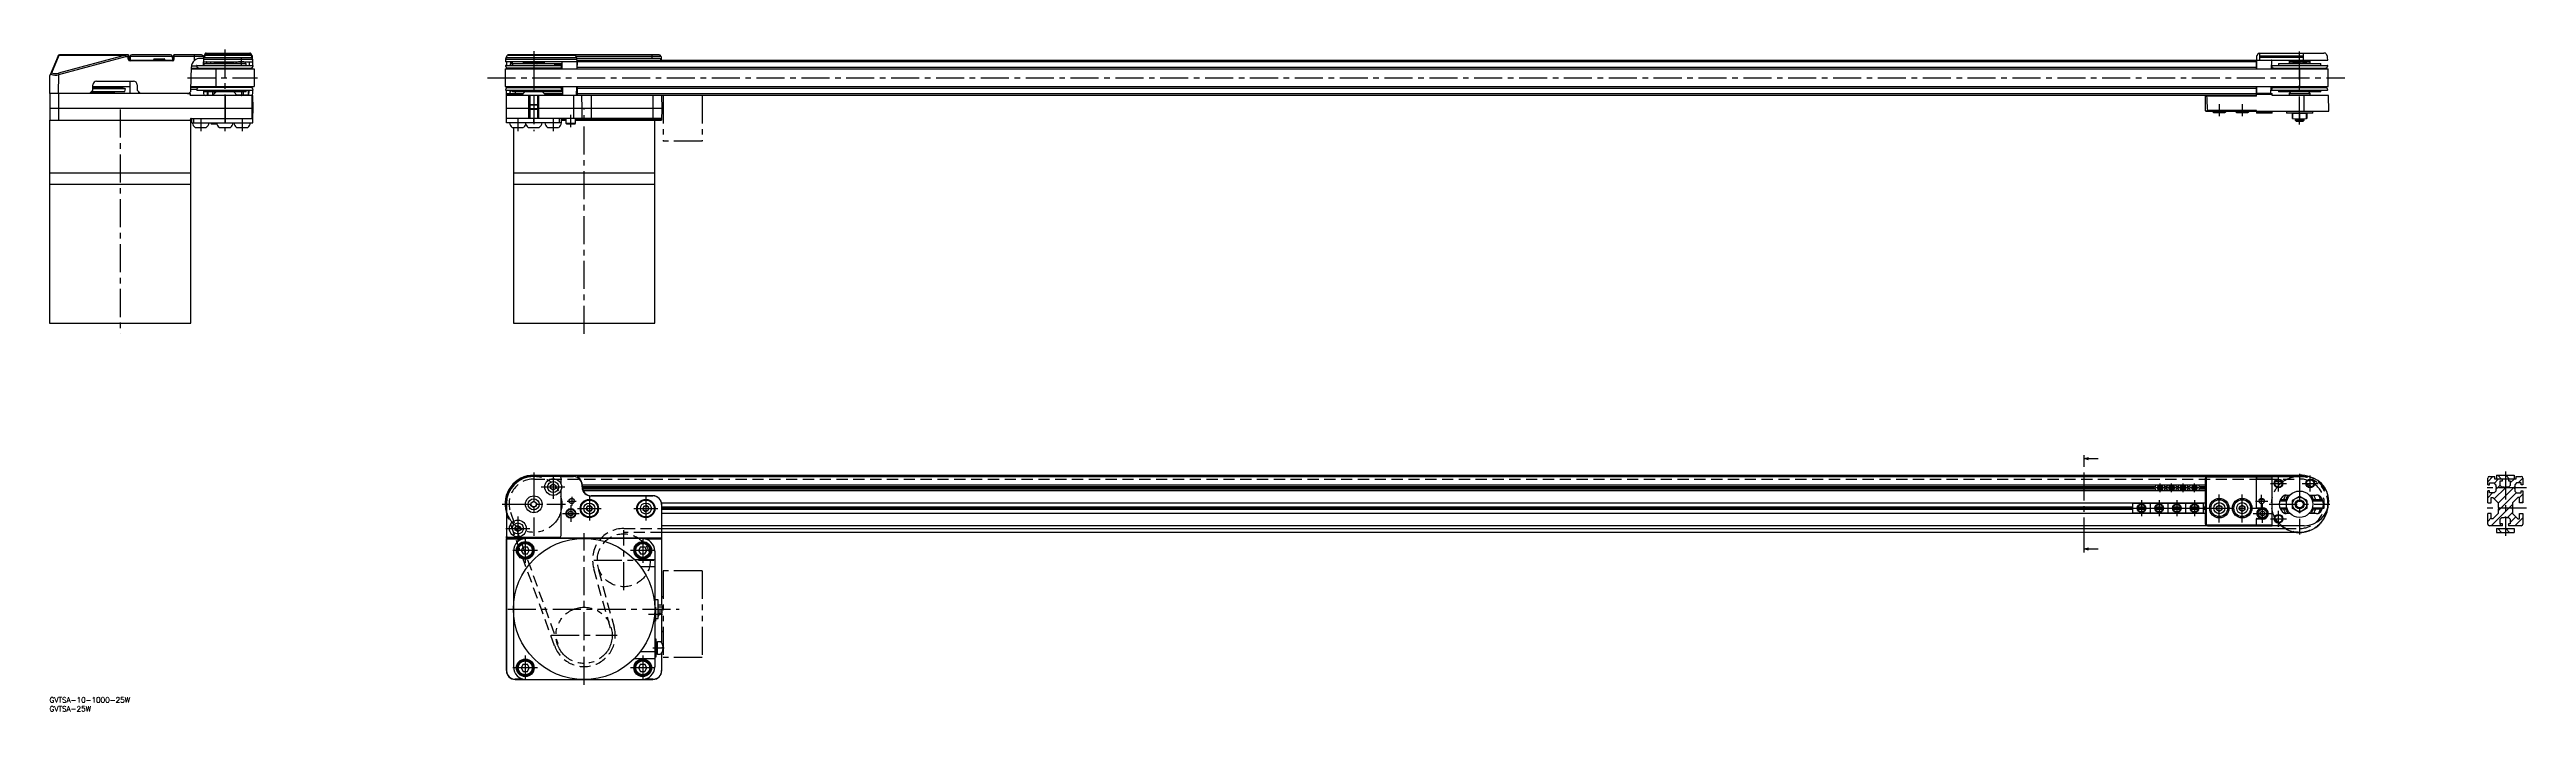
# Model space of a CAD drawing. Extents: x 0 to 1403, y -8 to 367.
import ezdxf

# ---------------------------------------------------------------- set-up
doc = ezdxf.new("R2010")
doc.units = 0
doc.header["$LTSCALE"] = 0.5
for name, pattern in [('CENTER', [50.8, 31.75, -6.35, 6.35, -6.35]), ('DASHED', [19.05, 12.7, -6.35]), ('PHANTOM', [63.5, 31.75, -6.35, 6.35, -6.35, 6.35, -6.35])]:
    doc.linetypes.add(name, pattern=pattern)
for name, color, linetype in [('MSM_CENTER', 1, 'CENTER'), ('MSM_CONTINUOUS', 7, 'CONTINUOUS'), ('MSM_DASHED', 4, 'DASHED'), ('MSM_IMAGINARY', 6, 'PHANTOM'), ('MSM_NARROW', 5, 'CONTINUOUS'), ('MSM_PART_NUMBER', 7, 'CONTINUOUS')]:
    doc.layers.add(name, color=color, linetype=linetype)
doc.styles.get("Standard").update_dxf_attribs({"font": 'txt.shx', "height": 3, "bigfont": 'bigfont.shx'})

# ---------------------------------------------------------------- blocks, each defined once
blk = doc.blocks.new('*U2')
at = {"layer": 'MSM_PART_NUMBER'}
blk.add_text('GVTSA-10-1000-25W', height=3, dxfattribs=at).set_placement((0, -3))
blk = doc.blocks.new('*U3')
at = {"layer": 'MSM_PART_NUMBER'}
blk.add_text('GVTSA-25W', height=3, dxfattribs=at).set_placement((0, -8))

msp = doc.modelspace()

# ---------------------------------------------------------------- linework, layer by layer
at = {"layer": 'MSM_CENTER'}
for p, q in [((99.3, 366.8), (99.3, 320.5)), ((274.2, 365.8), (274.2, 320.5)), ((1274.2, 324.3), (1274.2, 366.8)), ((78.2, 350.8), (117.8, 350.8)), ((108.6, 362.1), (108.6, 357.7)), ((248, 350.8), (1299.9, 350.8)), ((40, 332.8), (40, 205.8)), ((85.6, 327.3), (85.6, 320.5)), ((109.1, 327.3), (109.1, 320.5)), ((265.2, 327.3), (265.2, 320.5)), ((285.2, 327.3), (285.2, 320.5)), ((295.2, 322.8), (295.2, 329.8)), ((302.7, 205.8), (302.7, 333.8)), ((1228.7, 335.8), (1228.7, 329)), ((1241.7, 335.8), (1241.7, 329)), ((274.2, 127.2), (274.2, 91.4)), ((1152.2, 86), (1152.2, 133.2)), ((1274.2, 126.5), (1274.2, 92.1)), ((1390.7, 127.8), (1390.7, 91.4)), ((278.4, 119.1), (291.9, 119.1)), ((285.2, 125.8), (285.2, 112.3)), ((295.7, 113.6), (295.7, 108.6)), ((305.7, 113.7), (305.7, 100.2)), ((337.7, 113.7), (337.7, 100.2)), ((1197.7, 118.6), (1192.7, 118.6)), ((1195.2, 116.1), (1195.2, 121.1)), ((1204.2, 118.6), (1199.2, 118.6)), ((1201.7, 116.1), (1201.7, 121.1)), ((1210.7, 118.6), (1205.7, 118.6)), ((1208.2, 116.1), (1208.2, 121.1)), ((1217.2, 118.6), (1212.2, 118.6)), ((1214.7, 116.1), (1214.7, 121.1)), ((1228.7, 99), (1228.7, 115.1)), ((1241.7, 99), (1241.7, 115.1)), ((1252.7, 107.6), (1252.7, 114.6)), ((1257.7, 121.1), (1266.7, 121.1)), ((1262.2, 116.6), (1262.2, 125.6)), ((1275.7, 121.1), (1284.7, 121.1)), ((1280.2, 116.6), (1280.2, 125.6)), ((1402.7, 118.6), (1378.7, 118.6)), ((256.3, 109.3), (292.1, 109.3)), ((265.2, 102.3), (265.2, 88.8)), ((290.4, 104.1), (299.9, 104.1)), ((293.2, 111.1), (298.2, 111.1)), ((295.2, 108.8), (295.2, 99.3)), ((298.9, 106.9), (312.4, 106.9)), ((330.9, 106.9), (344.4, 106.9)), ((1180.2, 107.1), (1189.2, 107.1)), ((1184.7, 111.6), (1184.7, 102.6)), ((1190.2, 107.1), (1199.2, 107.1)), ((1194.7, 111.6), (1194.7, 102.6)), ((1200.2, 107.1), (1209.2, 107.1)), ((1204.7, 111.6), (1204.7, 102.6)), ((1210.2, 107.1), (1219.2, 107.1)), ((1214.7, 111.6), (1214.7, 102.6)), ((1220.6, 107.1), (1249.7, 107.1)), ((1247.9, 104.1), (1258.4, 104.1)), ((1249.2, 111.1), (1256.2, 111.1)), ((1253.2, 98.8), (1253.2, 109.3)), ((1257, 109.3), (1291.4, 109.3)), ((1257.7, 101.1), (1266.7, 101.1)), ((1262.2, 96.6), (1262.2, 105.6)), ((1402.7, 107.1), (1378.7, 107.1)), ((258.4, 95.6), (271.9, 95.6)), ((269.4, 90.2), (269.4, 76.2)), ((302.7, 7), (302.7, 93)), ((325.2, 60.6), (325.2, 94.6)), ((335.9, 90.2), (335.9, 76.2)), ((276.4, 83.2), (262.4, 83.2)), ((308.2, 77.6), (342.2, 77.6)), ((342.9, 83.2), (328.9, 83.2)), ((259.6, 50), (356.5, 50)), ((339.2, 47.1), (347.2, 47.1)), ((343.2, 51.1), (343.2, 43.1)), ((284, 35.1), (321.4, 35.1)), ((276.4, 16.7), (262.4, 16.7)), ((269.4, 23.7), (269.4, 9.7)), ((342.9, 16.7), (328.9, 16.7)), ((335.9, 23.7), (335.9, 9.7)), ((341.7, 28), (348.1, 28))]:
    msp.add_line(p, q, dxfattribs=at)
at = {"layer": 'MSM_CONTINUOUS'}
for p, q in [((88.7, 364.8), (113.6, 364.8)), ((89.2, 363.8), (89.2, 364.8)), ((112.9, 364.8), (112.9, 363.8)), ((1251.7, 364.8), (1250.8, 364.5)), ((1251.7, 363.3), (1251.7, 364.8)), ((1251.7, 364.8), (1287.9, 364.8)), ((1276.2, 364.8), (1276.2, 360.8)), ((0.1, 341.8), (0.2, 352)), ((0.6, 352.8), (0.2, 352)), ((0.2, 352), (0.3, 352.4)), ((4.8, 363.2), (0.3, 352.4)), ((1.3, 353.6), (5.5, 363.6)), ((43, 363.6), (5, 353.4)), ((5, 353.4), (5.3, 352.6)), ((5.1, 341.8), (5.3, 352.6)), ((5.3, 352.6), (43.2, 362.8)), ((5.5, 363.6), (43, 363.6)), ((44.5, 363.8), (5.7, 363.8)), ((43.2, 363.8), (43.2, 362.8)), ((43.2, 362.8), (45, 362.8)), ((44.6, 361.3), (44.5, 363.8)), ((44.6, 361.3), (45.1, 361.3)), ((45.1, 361.3), (45, 363.3)), ((45.6, 362.8), (45.6, 360.8)), ((69.5, 362.8), (45.6, 362.8)), ((45.6, 360.8), (69.6, 360.8)), ((45.6, 360.8), (45.6, 360.3)), ((69.6, 360.3), (45.6, 360.3)), ((68.5, 363.8), (46.6, 363.8)), ((59.1, 361.3), (59.1, 361.4)), ((59.3, 361.6), (64.9, 361.6)), ((61.5, 360.3), (61.5, 360.3)), ((62.7, 360.3), (62.7, 360.3)), ((65.1, 361.3), (65.1, 361.4)), ((69.5, 362.8), (69.6, 360.8)), ((69.6, 360.8), (69.6, 360.3)), ((70.1, 361.3), (70.1, 363.3)), ((87, 362.8), (70.1, 362.8)), ((70.6, 361.3), (70.1, 361.3)), ((86, 363.8), (70.6, 363.8)), ((70.6, 361.3), (70.6, 363.8)), ((80.1, 343.7), (80.3, 356.9)), ((80.3, 356.3), (114.8, 356.3)), ((80.3, 355.8), (115.8, 355.8)), ((83.4, 357.3), (80.4, 357.3)), ((82.1, 360.6), (82, 363.8)), ((82.6, 355.8), (82.6, 356.3)), ((83.5, 357.8), (115.1, 357.8)), ((83.8, 356.3), (83.8, 355.8)), ((84.9, 356.3), (84.9, 355.8)), ((85.3, 361.8), (87.1, 361.8)), ((87, 362.8), (87.1, 361.8)), ((87.1, 357.8), (87.1, 359.8)), ((87.5, 362.3), (87.2, 362.3)), ((87.2, 361.3), (87.2, 359.8)), ((87.2, 361.3), (114.9, 361.3)), ((87.2, 359.8), (115, 359.8)), ((87.3, 358.8), (111.3, 358.8)), ((87.3, 358.8), (87.3, 357.8)), ((87.3, 356.3), (87.3, 355.8)), ((88.2, 364.5), (87.5, 363.3)), ((88.2, 363.5), (87.5, 362.3)), ((88, 363.3), (87.5, 363.3)), ((87.5, 362.3), (114.7, 362.3)), ((114, 364.5), (88.2, 364.5)), ((88.2, 363.5), (114, 363.5)), ((113.5, 363.8), (88.6, 363.8)), ((91.5, 359.6), (89.1, 359.6)), ((89.1, 358.8), (89.1, 359.6)), ((89.6, 359.8), (89.6, 359.6)), ((90.8, 356.3), (90.8, 355.8)), ((93.3, 359.8), (93.3, 359.3)), ((93.3, 359.3), (104.3, 359.3)), ((94.1, 358.8), (94.1, 359.3)), ((94.1, 355.8), (94.1, 345.8)), ((94.2, 358.8), (94.2, 359.3)), ((95.3, 359.2), (95.3, 358.9)), ((96.2, 359.2), (95.3, 359.2)), ((96.2, 359.3), (96.2, 359.2)), ((103.2, 359.2), (97.6, 359.2)), ((102.3, 359.2), (102.3, 359.3)), ((103.7, 359.8), (103.7, 359.3)), ((104.2, 359.8), (104.2, 359.3)), ((104.3, 359.1), (104.3, 359.3)), ((110.5, 359.7), (105.7, 359.7)), ((105.7, 358.8), (105.7, 359.7)), ((105.8, 359.7), (105.8, 358.8)), ((106.3, 355.8), (106.3, 356.3)), ((106.9, 359.8), (106.9, 359.7)), ((107.1, 359.8), (107.1, 359.7)), ((107.1, 359.8), (107.1, 359.8)), ((110.1, 359.8), (107.1, 359.8)), ((108.6, 358.8), (108.6, 359.7)), ((110.1, 359.7), (110.1, 359.8)), ((110.1, 359.8), (110.1, 359.8)), ((110.1, 355.8), (110.1, 356.3)), ((110.3, 359.7), (110.3, 359.8)), ((113.1, 359.6), (110.7, 359.6)), ((111.3, 357.8), (111.3, 358.8)), ((112.6, 359.8), (112.6, 359.6)), ((112.9, 355.8), (112.9, 356.3)), ((113.1, 359.6), (113, 357.8)), ((114.7, 363.3), (114, 364.5)), ((114, 363.5), (114.7, 362.3)), ((114.7, 363.3), (114.1, 363.3)), ((114.5, 355.8), (114.5, 356.3)), ((114.9, 362.3), (114.7, 362.3)), ((114.7, 355.8), (114.7, 356.3)), ((114.8, 355.8), (114.8, 356.3)), ((115, 360.8), (114.9, 362.3)), ((114.9, 361.3), (115, 359.8)), ((114.9, 360.8), (115, 360.8)), ((114.9, 356.8), (115.1, 356.8)), ((115.1, 357.8), (115.1, 359.8)), ((115.1, 356.8), (115.1, 357)), ((115.8, 355.8), (115.8, 345.8)), ((258, 355.8), (258, 345.8)), ((258, 355.8), (1290.4, 355.8)), ((258.3, 361.3), (258.3, 359.8)), ((258.3, 361.3), (298.6, 361.3)), ((1249.7, 359.8), (258.3, 359.8)), ((258.4, 357.8), (290, 357.8)), ((258.6, 362.3), (259.3, 363.5)), ((258.6, 362.3), (298.4, 362.3)), ((258.7, 356.3), (258.7, 355.8)), ((290.2, 356.3), (258.7, 356.3)), ((258.9, 357.8), (259, 359.8)), ((258.9, 356.3), (258.9, 356.5)), ((259.3, 363.5), (297.7, 363.5)), ((345.3, 363.8), (259.8, 363.8)), ((259.8, 356.3), (259.8, 355.8)), ((261, 359.8), (260.9, 357.8)), ((262, 359.8), (262, 358.8)), ((262, 358.8), (290.2, 358.8)), ((262.2, 358.8), (262.2, 357.8)), ((262.2, 356.3), (262.2, 355.8)), ((265.7, 356.3), (265.7, 355.8)), ((268.2, 359.8), (268.2, 359.3)), ((268.2, 359.3), (280.2, 359.3)), ((270.2, 359.8), (270.2, 359.3)), ((270.2, 359.2), (270.2, 358.8)), ((273.6, 359.2), (270.2, 359.2)), ((271.1, 359.3), (271.1, 359.2)), ((274.2, 355.8), (274.2, 345.8)), ((278.2, 359.2), (274.5, 359.2)), ((277.2, 359.2), (277.2, 359.3)), ((277.6, 359.8), (277.6, 359.3)), ((278.2, 358.8), (278.2, 359.2)), ((280.2, 359.3), (280.2, 359.8)), ((281.2, 355.8), (281.2, 356.3)), ((285, 355.8), (285, 356.3)), ((286.2, 357.8), (286.2, 358.8)), ((290.2, 358.5), (286.2, 358.5)), ((290.2, 358.3), (286.2, 358.3)), ((287.9, 355.8), (287.9, 356.3)), ((289.4, 355.8), (289.4, 356.3)), ((289.6, 355.8), (289.6, 356.3)), ((289.9, 356.9), (290.2, 356.9)), ((290.2, 359.6), (290.2, 355.8)), ((297.7, 363.5), (298.4, 362.3)), ((346.3, 362.8), (298.1, 362.8)), ((298.6, 361.8), (345.1, 361.8)), ((298.7, 359.8), (298.6, 361.3)), ((298.7, 359.8), (298.6, 355.8)), ((298.7, 360.8), (1290.1, 360.8)), ((298.7, 355.8), (298.7, 360.8)), ((298.7, 356.8), (1249.7, 356.8)), ((341.3, 361.8), (341.3, 363.8)), ((346.3, 362.8), (346.3, 360.8)), ((1249.7, 362.3), (1249.7, 360.8)), ((1249.7, 360.8), (1249.7, 360.8)), ((1249.7, 360.8), (1249.7, 360.8)), ((1249.7, 360.8), (1249.7, 355.8)), ((1258.2, 360.6), (1249.7, 360.6)), ((1249.8, 355.8), (1249.7, 360.6)), ((1250.7, 364.5), (1250, 363.3)), ((1250.2, 360.8), (1250.2, 360.6)), ((1276.2, 364.5), (1250.7, 364.5)), ((1251.7, 363.3), (1276.2, 363.3)), ((1251.7, 360.8), (1251.7, 363.3)), ((1276.2, 362.3), (1251.7, 362.3)), ((1257.7, 360.8), (1257.7, 360.6)), ((1258.2, 360.6), (1258.1, 355.8)), ((1258.4, 357.8), (1290, 357.8)), ((1258.7, 356.3), (1258.7, 355.8)), ((1258.7, 356.3), (1289.7, 356.3)), ((1259.3, 356.3), (1259.3, 355.8)), ((1261.3, 356.3), (1261.3, 355.8)), ((1262.2, 358.8), (1262.2, 357.8)), ((1262.2, 358.8), (1286.2, 358.8)), ((1264.5, 356.3), (1264.5, 355.8)), ((1268.2, 360.1), (1268.2, 359.3)), ((1268.2, 360.1), (1280.2, 360.1)), ((1268.2, 359.3), (1280.2, 359.3)), ((1268.6, 356.3), (1268.6, 355.8)), ((1269.2, 359), (1269.2, 358.9)), ((1270.2, 360.8), (1270.2, 360.1)), ((1270.2, 359.2), (1270.2, 358.8)), ((1274.7, 359.2), (1270.2, 359.2)), ((1274.2, 355.8), (1274.2, 345.8)), ((1278.2, 359.2), (1275.9, 359.2)), ((1278.2, 360.1), (1278.2, 360.8)), ((1278.2, 358.8), (1278.2, 359.2)), ((1279.8, 355.8), (1279.8, 356.3)), ((1280.2, 359.3), (1280.2, 360.1)), ((1283.9, 355.8), (1283.9, 356.3)), ((1286.2, 357.8), (1286.2, 358.8)), ((1287.1, 355.8), (1287.1, 356.3)), ((1289.1, 364.5), (1288.8, 364.6)), ((1289.1, 364.5), (1289.8, 363.3)), ((1289.1, 355.8), (1289.1, 356.3)), ((1289.7, 355.8), (1289.7, 356.3)), ((1290.1, 360.8), (1290, 362.3)), ((1290.4, 345.8), (1290.4, 355.8)), ((0.2, 341.8), (0.1, 333.3)), ((79.7, 341.8), (0.1, 341.8)), ((5.1, 341.8), (5.1, 326.8)), ((22.6, 341.8), (24.6, 343.8)), ((23.6, 342.8), (37, 342.8)), ((23.9, 343.1), (42.6, 343.1)), ((24.6, 343.8), (24.6, 346.8)), ((24.6, 345.8), (45.4, 345.8)), ((40.5, 345.3), (24.6, 345.3)), ((41.5, 345), (24.6, 345)), ((43, 344.6), (24.6, 344.6)), ((26.6, 348.8), (47.6, 348.8)), ((29, 341.8), (29, 342.8)), ((30, 341.8), (30, 342.8)), ((32.7, 345.3), (32.7, 345.8)), ((36.4, 345.3), (36.4, 345.8)), ((37, 342.8), (37, 343.1)), ((39.1, 345.3), (39.1, 345.8)), ((40.4, 345.3), (40.4, 345.8)), ((43, 344.6), (40.5, 345.3)), ((42.6, 343.1), (43, 344.6)), ((45.4, 348.8), (45.5, 341.8)), ((49.6, 346.8), (49.6, 343.8)), ((49.6, 343.8), (51.6, 341.8)), ((50.6, 341.8), (50.6, 342.7)), ((79.7, 341), (79.7, 341.8)), ((79.7, 341), (79.9, 341)), ((79.9, 341), (79.9, 341.6)), ((80.1, 345.8), (115.8, 345.8)), ((114.8, 345.3), (80.1, 345.3)), ((80.1, 344.3), (83.4, 344.3)), ((114.9, 340.8), (80.1, 340.8)), ((82.6, 345.3), (82.6, 345.8)), ((83.5, 343.8), (115.1, 343.8)), ((83.8, 345.8), (83.8, 345.3)), ((83.8, 345.8), (83.8, 345.3)), ((84.6, 345.3), (84.6, 345.3)), ((84.9, 345.8), (84.9, 345.3)), ((87.1, 343.8), (87.1, 341.8)), ((87.2, 341.2), (87.2, 340.8)), ((87.3, 345.8), (87.3, 345.3)), ((87.3, 343.8), (87.3, 342.8)), ((111.3, 342.8), (87.3, 342.8)), ((89.4, 341), (89.4, 342.8)), ((89.4, 341), (92.5, 341)), ((89.6, 342.8), (89.6, 340.8)), ((90.8, 345.8), (90.8, 345.3)), ((94.3, 342.8), (92.3, 340.8)), ((92.4, 341), (92.4, 342.8)), ((93.5, 342), (93.5, 342.8)), ((99.6, 325.3), (99.6, 340.8)), ((106.3, 340.8), (104.3, 342.8)), ((112.7, 341), (106.1, 341)), ((106.3, 345.3), (106.3, 345.8)), ((108.7, 342.8), (108.7, 341)), ((109.7, 342.8), (109.7, 340.8)), ((110.1, 345.3), (110.1, 345.8)), ((111.3, 342.8), (111.3, 343.8)), ((112.6, 340.8), (112.6, 343.8)), ((112.8, 343.8), (112.7, 341)), ((112.9, 345.3), (112.9, 345.8)), ((114.5, 345.3), (114.5, 345.8)), ((114.7, 345.3), (114.7, 345.8)), ((114.8, 333.3), (114.7, 340.8)), ((114.7, 340.8), (114.9, 333.3)), ((114.8, 345.3), (114.8, 345.8)), ((115.1, 344.8), (114.9, 344.8)), ((114.9, 340.8), (114.9, 341.2)), ((114.9, 340.8), (115.1, 333.3)), ((115.1, 344.5), (115.1, 344.8)), ((115.1, 341.8), (115.1, 343.8)), ((258, 345.8), (1290.4, 345.8)), ((258.4, 343.8), (290, 343.8)), ((258.7, 345.8), (258.7, 345.3)), ((258.7, 344.9), (258.7, 345.3)), ((258.7, 345.3), (290.4, 345.3)), ((258.7, 341.8), (258.7, 343.8)), ((258.7, 333.3), (258.8, 341.8)), ((258.7, 341.8), (268.2, 341.8)), ((258.8, 341.8), (259, 341.6)), ((258.8, 341), (259, 341)), ((1249.7, 340.8), (258.8, 340.8)), ((259, 341), (259, 341.6)), ((259, 341.6), (268, 341.6)), ((259, 341), (267.4, 341)), ((259.8, 345.8), (259.8, 345.3)), ((260.7, 343.8), (260.7, 341.8)), ((262.2, 343.3), (261.7, 343.3)), ((262.2, 345.8), (262.2, 345.3)), ((262.2, 343.8), (262.2, 342.8)), ((286.2, 342.8), (262.2, 342.8)), ((263.7, 342.8), (263.7, 341.8)), ((265.7, 345.8), (265.7, 345.3)), ((269.2, 342.8), (267.2, 340.8)), ((271.4, 327.8), (271.4, 340.8)), ((271.7, 327.8), (271.7, 340.8)), ((271.9, 340.8), (271.9, 327.8)), ((276.5, 327.8), (276.5, 340.8)), ((276.7, 340.8), (276.7, 327.8)), ((276.9, 340.8), (276.9, 327.8)), ((281.2, 340.8), (279.2, 342.8)), ((280.2, 341.8), (290.5, 341.8)), ((280.4, 341.6), (290.5, 341.6)), ((281, 341), (290.5, 341)), ((281.2, 345.3), (281.2, 345.8)), ((285, 345.3), (285, 345.8)), ((286.2, 342.8), (286.2, 343.8)), ((286.2, 343.1), (290.5, 343.1)), ((287.9, 345.3), (287.9, 345.8)), ((289.4, 345.3), (289.4, 345.8)), ((289.6, 345.3), (289.6, 345.8)), ((290.4, 344.6), (289.9, 344.6)), ((290.4, 345.8), (290.5, 341)), ((296.7, 340.8), (296.7, 327.8)), ((298.4, 345.8), (298.3, 341)), ((298.4, 341.8), (1258.7, 341.8)), ((298.7, 345.8), (298.7, 340.8)), ((1249.7, 344.8), (298.7, 344.8)), ((301.7, 333.3), (301.5, 340.8)), ((306.7, 340.8), (306.7, 327.8)), ((341.7, 340.8), (341.7, 327.8)), ((346.5, 340.8), (346.7, 333.3)), ((1220.8, 340.3), (1220.7, 332.3)), ((1221.1, 340.7), (1220.8, 340.3)), ((1221.1, 340.7), (1221.5, 340.3)), ((1249.7, 340.3), (1221.5, 340.3)), ((1249.7, 340.8), (1249.7, 345.8)), ((1249.7, 340.3), (1249.7, 341.3)), ((1258.7, 341.3), (1249.7, 341.3)), ((1250, 342), (1249.9, 345.8)), ((1250, 342), (1257.8, 342)), ((1257.9, 345.8), (1257.8, 342)), ((1258.4, 343.8), (1290, 343.8)), ((1258.7, 345.8), (1258.7, 345.3)), ((1258.7, 345.3), (1289.7, 345.3)), ((1258.7, 340.8), (1258.7, 341.8)), ((1290.5, 340.8), (1258.7, 340.8)), ((1259.3, 345.8), (1259.3, 345.3)), ((1261.3, 345.8), (1261.3, 345.3)), ((1262.2, 343.8), (1262.2, 342.8)), ((1286.2, 342.8), (1262.2, 342.8)), ((1264.5, 345.8), (1264.5, 345.3)), ((1269.2, 342.8), (1268.2, 341.8)), ((1268.2, 341.8), (1268.2, 340.8)), ((1268.2, 341.8), (1280.2, 341.8)), ((1268.6, 345.8), (1268.6, 345.3)), ((1276.7, 331.8), (1276.7, 340.8)), ((1280.2, 341.8), (1279.2, 342.8)), ((1279.8, 345.3), (1279.8, 345.8)), ((1280.2, 340.8), (1280.2, 341.8)), ((1283.9, 345.3), (1283.9, 345.8)), ((1286.2, 342.8), (1286.2, 343.8)), ((1287.1, 345.3), (1287.1, 345.8)), ((1289.1, 345.3), (1289.1, 345.8)), ((1289.7, 345.3), (1289.7, 345.8)), ((1290.7, 331.8), (1290.5, 340.8)), ((0, 326.8), (80, 326.8)), ((0, 326.8), (0, 211.8)), ((114.8, 333.3), (0.1, 333.3)), ((0.1, 333.3), (0.2, 326.8)), ((79.8, 327.6), (79.7, 326.8)), ((79.8, 327.6), (80, 327.6)), ((79.9, 327), (80, 327.6)), ((80, 211.8), (80, 326.8)), ((80.1, 327.8), (115.1, 327.8)), ((80.6, 325.3), (80.6, 327.8)), ((80.6, 325.3), (115.1, 325.3)), ((81.6, 327.8), (81.6, 325.3)), ((91.3, 325.3), (91.3, 325.1)), ((91.3, 325.1), (91.6, 324.8)), ((91.3, 325.1), (94.6, 325.1)), ((91.6, 324.8), (94.6, 324.8)), ((114.7, 327.8), (114.8, 333.3)), ((114.9, 333.3), (114.8, 327.8)), ((115.1, 333.3), (114.9, 333.3)), ((115.1, 333.3), (115, 327.8)), ((115.1, 332.5), (115.1, 332.3)), ((115.1, 331.8), (115.1, 332.3)), ((115.1, 331.8), (115.1, 331.3)), ((115.1, 325.3), (115.1, 327.8)), ((271.7, 333.3), (258.7, 333.3)), ((258.8, 327.8), (258.7, 333.3)), ((258.7, 325.3), (258.7, 327.8)), ((346.6, 327.8), (258.7, 327.8)), ((289.9, 325.3), (258.7, 325.3)), ((276.7, 335.5), (271.7, 335.5)), ((271.7, 333.1), (276.7, 333.1)), ((276.5, 335.3), (271.9, 335.3)), ((271.9, 333.3), (276.5, 333.3)), ((274.2, 325.3), (274.2, 327.8)), ((346.7, 333.3), (276.7, 333.3)), ((288.7, 325.3), (288.7, 327.8)), ((289.7, 327.8), (289.7, 325.3)), ((289.7, 327.6), (292.4, 327.6)), ((292.4, 327), (289.7, 327)), ((289.7, 326.8), (292.4, 326.8)), ((292.4, 327.8), (292.4, 325.1)), ((292.4, 325.1), (292.7, 324.8)), ((292.4, 325.1), (297.9, 325.1)), ((292.7, 324.8), (297.6, 324.8)), ((297.6, 324.8), (297.9, 325.1)), ((297.9, 325.1), (297.9, 327.8)), ((297.9, 327.6), (346.4, 327.6)), ((346.4, 327), (297.9, 327)), ((297.9, 326.8), (346.6, 326.8)), ((301.6, 327.8), (301.7, 333.3)), ((342.7, 211.8), (342.7, 326.8)), ((346.4, 327.6), (346.4, 327)), ((346.4, 327.6), (346.6, 327.6)), ((346.4, 327), (346.6, 326.8)), ((346.7, 333.3), (346.6, 326.8)), ((1220.7, 332.3), (1221.1, 331.8)), ((1222, 332.3), (1221.1, 331.8)), ((1221.2, 331.8), (1290.7, 331.8)), ((1249.7, 332.3), (1222, 332.3)), ((1231.8, 331), (1225.5, 331)), ((1244.8, 331), (1238.5, 331)), ((1249.7, 331.8), (1249.7, 332.3)), ((1249.7, 331.8), (1249.7, 330.8)), ((1249.7, 331.3), (1258.7, 331.3)), ((1258.7, 330.8), (1249.7, 330.8)), ((1258.7, 330.8), (1258.7, 331.8)), ((1266.7, 331.8), (1266.7, 330.8)), ((1281.7, 330.8), (1266.7, 330.8)), ((1270.2, 330.6), (1272.2, 330.8)), ((1270.2, 330.6), (1270.2, 327.7)), ((1270.2, 327.7), (1270.2, 330.6)), ((1270.2, 327.7), (1272.2, 327.6)), ((1270.2, 327.7), (1270.2, 327.7)), ((1271.7, 327.6), (1271.7, 326.8)), ((1271.7, 326.8), (1272.2, 326.3)), ((1271.7, 326.8), (1276.7, 326.8)), ((1272.2, 330.8), (1274.1, 330.6)), ((1272.2, 327.6), (1274.1, 327.7)), ((1272.2, 327.6), (1276.2, 327.6)), ((1272.2, 326.3), (1276.2, 326.3)), ((1274.1, 327.7), (1274.1, 330.6)), ((1274.2, 330.6), (1274.1, 330.6)), ((1274.1, 327.7), (1274.2, 327.7)), ((1274.2, 330.6), (1276.2, 330.8)), ((1274.2, 330.6), (1274.2, 327.7)), ((1274.2, 327.7), (1276.2, 327.6)), ((1276.2, 330.8), (1278.2, 330.6)), ((1276.2, 327.6), (1278.1, 327.7)), ((1276.2, 326.3), (1276.7, 326.8)), ((1276.7, 326.8), (1276.7, 327.6)), ((1278.1, 327.7), (1278.1, 330.6)), ((1278.2, 327.7), (1278.1, 327.7)), ((1278.2, 330.6), (1278.2, 327.7)), ((1281.7, 330.8), (1281.7, 331.8)), ((88.7, 322.5), (82.4, 322.5)), ((102.4, 322.5), (96.1, 322.5)), ((112.2, 322.5), (105.9, 322.5)), ((268.3, 322.5), (262, 322.5)), ((262.7, 322.5), (262.7, 211.8)), ((277.3, 322.5), (271, 322.5)), ((288.3, 322.5), (282, 322.5)), ((80, 296.8), (0, 296.8)), ((342.7, 296.8), (262.7, 296.8)), ((80, 290.3), (0, 290.3)), ((342.7, 290.3), (262.7, 290.3)), ((0, 211.8), (80, 211.8)), ((262.7, 211.8), (342.7, 211.8)), ((1152.2, 133.2), (1152.2, 137.2)), ((1152.2, 135.2), (1154.7, 135.8)), ((1152.2, 135.2), (1160.2, 135.2)), ((1154.7, 134.5), (1152.2, 135.2)), ((274.2, 125.8), (1274.2, 125.8)), ((296.7, 125.1), (274.2, 125.1)), ((283.7, 119.9), (285.2, 120.8)), ((283.7, 118.2), (283.7, 119.9)), ((285.2, 117.3), (283.7, 118.2)), ((285.2, 120.8), (286.7, 119.9)), ((286.7, 118.2), (285.2, 117.3)), ((286.7, 119.9), (286.7, 118.2)), ((289.1, 125), (296.7, 125)), ((289.7, 120.6), (289.7, 124.1)), ((289.7, 91.6), (289.7, 117.5)), ((296.7, 125.1), (296.7, 125)), ((298.7, 125.1), (1276.7, 125.1)), ((298.7, 125.1), (298.7, 124.6)), ((301.6, 120.1), (301.6, 119.1)), ((301.6, 120.1), (301.7, 120.1)), ((301.6, 119.1), (301.7, 119.1)), ((301.7, 120.3), (1220.7, 120.3)), ((301.7, 119.1), (301.7, 120.1)), ((1192.3, 119.1), (301.7, 119.1)), ((1192, 118.6), (301.7, 118.6)), ((301.8, 118), (1192.3, 118)), ((1220.7, 116.9), (302.2, 116.9)), ((306.7, 114.1), (306.7, 114)), ((341.7, 114.1), (306.7, 114.1)), ((306.7, 114), (341.7, 114)), ((341.7, 114.1), (341.7, 114)), ((1193, 120.3), (1192, 118.6)), ((1192, 118.6), (1193, 116.9)), ((1194.3, 118.5), (1194.7, 119.3)), ((1194.8, 117.8), (1194.3, 118.5)), ((1194.7, 119.3), (1195.6, 119.3)), ((1195.6, 117.8), (1194.8, 117.8)), ((1195.6, 119.3), (1196, 118.6)), ((1196, 118.6), (1195.6, 117.8)), ((1198.3, 118.6), (1197.4, 120.3)), ((1197.4, 116.9), (1198.3, 118.6)), ((1198.8, 119.1), (1198, 119.1)), ((1198, 118), (1198.8, 118)), ((1198.5, 118.6), (1198.3, 118.6)), ((1199.5, 120.3), (1198.5, 118.6)), ((1198.5, 118.6), (1199.5, 116.9)), ((1202.9, 118.6), (1200.4, 118.6)), ((1202.8, 119.1), (1200.6, 119.1)), ((1200.6, 118), (1202.8, 118)), ((1204.8, 118.6), (1203.9, 120.3)), ((1203.9, 116.9), (1204.8, 118.6)), ((1205.3, 119.1), (1204.5, 119.1)), ((1204.5, 118), (1205.3, 118)), ((1205, 118.6), (1204.8, 118.6)), ((1206, 120.3), (1205, 118.6)), ((1205, 118.6), (1206, 116.9)), ((1209.4, 118.6), (1206.9, 118.6)), ((1209.3, 119.1), (1207.1, 119.1)), ((1207.1, 118), (1209.3, 118)), ((1211.3, 118.6), (1210.4, 120.3)), ((1210.4, 116.9), (1211.3, 118.6)), ((1211.8, 119.1), (1211, 119.1)), ((1211, 118), (1211.8, 118)), ((1211.5, 118.6), (1211.3, 118.6)), ((1212.5, 120.3), (1211.5, 118.6)), ((1211.5, 118.6), (1212.5, 116.9)), ((1213.8, 118.5), (1214.2, 119.3)), ((1214.3, 117.8), (1213.8, 118.5)), ((1214.2, 119.3), (1215.1, 119.3)), ((1215.1, 117.8), (1214.3, 117.8)), ((1215.1, 119.3), (1215.5, 118.6)), ((1215.5, 118.6), (1215.1, 117.8)), ((1217.8, 118.6), (1216.9, 120.3)), ((1216.9, 116.9), (1217.8, 118.6)), ((1220.7, 119.1), (1217.5, 119.1)), ((1217.5, 118), (1220.7, 118)), ((1220.7, 118.6), (1217.8, 118.6)), ((1220.7, 123.7), (1220.7, 98.4)), ((1221.2, 124.6), (1221.1, 124.6)), ((1221.2, 124.6), (1221.2, 97.6)), ((1249.7, 124.6), (1221.2, 124.6)), ((1249.7, 125.1), (1222, 125.1)), ((1249.7, 125.1), (1249.7, 125.1)), ((1249.7, 125.1), (1249.7, 125.1)), ((1249.7, 125.1), (1258.7, 125.1)), ((1249.7, 107.2), (1249.7, 124.6)), ((1249.7, 124.6), (1249.7, 123.8)), ((1258.7, 124.6), (1249.7, 124.6)), ((1249.7, 123.8), (1258.7, 123.8)), ((1249.7, 107.3), (1249.7, 123.3)), ((1258.7, 123.3), (1249.7, 123.3)), ((1258.7, 97.1), (1258.7, 125.1)), ((1264, 122.1), (1260.4, 122.1)), ((1264, 122.1), (1260.4, 122.1)), ((1268.6, 114.3), (1267, 114.3)), ((1270.2, 111.6), (1272.2, 112.7)), ((1272.2, 112.7), (1274.1, 113.9)), ((1274.2, 113.9), (1276.2, 112.7)), ((1276.2, 112.7), (1278.1, 111.6)), ((1283.3, 114.3), (1279.8, 114.3)), ((1282.2, 114.3), (1282.6, 113.6)), ((1380.7, 120.3), (1380.7, 124.1)), ((1380.7, 120.3), (1381.8, 120.3)), ((1380.7, 110.1), (1380.7, 116.9)), ((1381.8, 116.9), (1380.7, 116.9)), ((1381.7, 125.1), (1384.7, 125.1)), ((1381.8, 121.4), (1384.4, 121.4)), ((1381.8, 120.3), (1381.8, 121.4)), ((1381.8, 115.7), (1381.8, 116.9)), ((1384.4, 115.7), (1381.8, 115.7)), ((1382.7, 113.1), (1383.7, 113.1)), ((1382.7, 110.1), (1382.7, 113.1)), ((1386.7, 110.1), (1383.7, 113.1)), ((1385.4, 120.4), (1384.4, 121.4)), ((1384.4, 115.7), (1385.4, 116.7)), ((1384.7, 123.6), (1384.7, 125.1)), ((1396.7, 123.6), (1384.7, 123.6)), ((1385.4, 120.4), (1385.4, 119.1)), ((1385.4, 119.1), (1385.7, 118.6)), ((1385.7, 118.6), (1385.4, 118)), ((1385.4, 118), (1385.4, 116.7)), ((1385.7, 125.8), (1385.7, 123.6)), ((1385.7, 125.8), (1395.7, 125.8)), ((1387.8, 122.5), (1389, 122.5)), ((1387.8, 119.9), (1387.8, 122.5)), ((1387.8, 119.9), (1388.8, 118.9)), ((1390.1, 118.9), (1388.8, 118.9)), ((1389, 122.5), (1389, 123.6)), ((1390.7, 118.6), (1390.1, 118.9)), ((1391.2, 118.9), (1390.7, 118.6)), ((1392.5, 118.9), (1391.2, 118.9)), ((1392.4, 123.6), (1392.4, 122.5)), ((1392.4, 122.5), (1393.5, 122.5)), ((1392.5, 118.9), (1393.5, 119.9)), ((1393.5, 122.5), (1393.5, 119.9)), ((1397.7, 113.1), (1394.7, 110.1)), ((1395.7, 125.8), (1395.7, 123.6)), ((1396, 119.1), (1395.7, 118.6)), ((1395.7, 118.6), (1396, 118)), ((1397, 121.4), (1396, 120.4)), ((1396, 120.4), (1396, 119.1)), ((1396, 118), (1396, 116.7)), ((1396, 116.7), (1397, 115.7)), ((1396.7, 125.1), (1396.7, 123.6)), ((1396.7, 125.1), (1399.7, 125.1)), ((1399.6, 121.4), (1397, 121.4)), ((1397, 115.7), (1399.6, 115.7)), ((1398.7, 113.1), (1397.7, 113.1)), ((1398.7, 110.1), (1398.7, 113.1)), ((1399.6, 120.3), (1399.6, 121.4)), ((1400.7, 120.3), (1399.6, 120.3)), ((1399.6, 115.7), (1399.6, 116.9)), ((1399.6, 116.9), (1400.7, 116.9)), ((1400.7, 124.1), (1400.7, 120.3)), ((1400.7, 116.9), (1400.7, 110.1)), ((258.7, 109.6), (258.7, 15.1)), ((272.6, 108.5), (272.7, 110.2)), ((274.1, 107.5), (272.6, 108.5)), ((272.7, 110.2), (274.3, 111)), ((275.6, 108.3), (274.1, 107.5)), ((274.3, 111), (275.7, 110)), ((275.7, 110), (275.6, 108.3)), ((293.9, 104.8), (295.2, 105.5)), ((293.9, 103.3), (293.9, 104.8)), ((295.2, 102.6), (293.9, 103.3)), ((295.2, 105.5), (296.4, 104.8)), ((296.4, 103.3), (295.2, 102.6)), ((296.4, 104.8), (296.4, 103.3)), ((304.7, 108.3), (303.9, 106.8)), ((303.9, 106.8), (305, 105.4)), ((306.4, 108.5), (304.7, 108.3)), ((305, 105.4), (306.7, 105.5)), ((307.4, 107.1), (306.4, 108.5)), ((306.7, 105.5), (307.4, 107.1)), ((336.4, 108.1), (336, 106.4)), ((336, 106.4), (337.3, 105.2)), ((338, 108.6), (336.4, 108.1)), ((337.3, 105.2), (339, 105.8)), ((339.3, 107.5), (338, 108.6)), ((339, 105.8), (339.3, 107.5)), ((346.6, 110.1), (1220.7, 110.1)), ((346.6, 109.1), (346.6, 90.1)), ((346.7, 109.1), (346.6, 109.1)), ((346.7, 52.1), (346.7, 109.1)), ((1179.7, 107.6), (346.7, 107.6)), ((1179.7, 107.1), (346.7, 107.1)), ((346.7, 106.5), (1179.7, 106.5)), ((1220.7, 104.1), (346.7, 104.1)), ((1179.7, 104.1), (1179.7, 110.1)), ((1219.7, 110), (1179.7, 110)), ((1219.7, 109.8), (1179.7, 109.8)), ((1179.7, 104.4), (1219.7, 104.4)), ((1179.7, 104.2), (1219.7, 104.2)), ((1186.7, 107.1), (1182.6, 107.1)), ((1186.7, 107.6), (1182.7, 107.6)), ((1182.7, 106.5), (1186.7, 106.5)), ((1189.7, 104.1), (1189.7, 110.1)), ((1196.7, 107.1), (1192.6, 107.1)), ((1196.7, 107.6), (1192.7, 107.6)), ((1192.7, 106.5), (1196.7, 106.5)), ((1199.7, 104.1), (1199.7, 110.1)), ((1206.7, 107.1), (1202.6, 107.1)), ((1206.7, 107.6), (1202.7, 107.6)), ((1202.7, 106.5), (1206.7, 106.5)), ((1209.7, 104.1), (1209.7, 110.1)), ((1216.7, 107.1), (1212.6, 107.1)), ((1216.7, 107.6), (1212.7, 107.6)), ((1212.7, 106.5), (1216.7, 106.5)), ((1219.7, 104.1), (1219.7, 110.1)), ((1220.7, 107.6), (1219.7, 107.6)), ((1220.7, 107.1), (1219.7, 107.1)), ((1219.7, 106.5), (1220.7, 106.5)), ((1227.2, 107.9), (1228.7, 108.8)), ((1227.2, 106.2), (1227.2, 107.9)), ((1228.7, 105.3), (1227.2, 106.2)), ((1228.7, 108.8), (1230.2, 107.9)), ((1230.2, 106.2), (1228.7, 105.3)), ((1230.2, 107.9), (1230.2, 106.2)), ((1240.2, 107.9), (1241.7, 108.8)), ((1240.2, 106.2), (1240.2, 107.9)), ((1241.7, 105.3), (1240.2, 106.2)), ((1241.7, 108.8), (1243.2, 107.9)), ((1243.2, 106.2), (1241.7, 105.3)), ((1243.2, 107.9), (1243.2, 106.2)), ((1249.7, 107.3), (1252.5, 107.3)), ((1249.7, 97.6), (1249.7, 100.9)), ((1252.5, 100.9), (1249.7, 100.9)), ((1249.7, 97.6), (1249.7, 100.9)), ((1249.9, 107.1), (1252.6, 107.1)), ((1251.5, 106.9), (1249.9, 106.9)), ((1249.9, 101.3), (1251.5, 101.3)), ((1252.6, 101.1), (1249.9, 101.1)), ((1254, 111.8), (1251.3, 111.8)), ((1251.5, 107.1), (1251.5, 106.9)), ((1251.9, 104.8), (1253.2, 105.5)), ((1251.9, 103.3), (1251.9, 104.8)), ((1253.2, 102.6), (1251.9, 103.3)), ((1252.5, 107.3), (1252.5, 107.1)), ((1252.5, 107.1), (1252.5, 107.1)), ((1252.5, 100.9), (1252.5, 101.1)), ((1252.5, 100.9), (1252.6, 101.1)), ((1252.6, 101.1), (1252.5, 101.1)), ((1252.6, 107.1), (1252.6, 107.1)), ((1253.2, 105.5), (1254.4, 104.8)), ((1254.4, 103.3), (1253.2, 102.6)), ((1254.4, 104.8), (1254.4, 103.3)), ((1260.4, 100.1), (1261.1, 100.1)), ((1260.4, 100.1), (1261.1, 100.1)), ((1267.1, 111.8), (1263.2, 111.8)), ((1263.2, 106.8), (1267.1, 106.8)), ((1266.8, 105.5), (1266.3, 106.8)), ((1267.5, 104.3), (1266.8, 105.5)), ((1267, 104.3), (1268.6, 104.3)), ((1270.2, 107), (1270.2, 111.5)), ((1272.2, 105.8), (1270.2, 106.9)), ((1274.1, 104.7), (1272.2, 105.8)), ((1276.2, 105.8), (1274.2, 104.7)), ((1278.1, 106.9), (1276.2, 105.8)), ((1278.2, 111.5), (1278.2, 107)), ((1279.8, 104.3), (1283.3, 104.3)), ((1287.1, 111.8), (1281.2, 111.8)), ((1281.2, 106.8), (1287.1, 106.8)), ((1290.1, 107.2), (1290.2, 107.3)), ((1290.2, 107.3), (1290.2, 107.4)), ((1380.7, 110.1), (1382.7, 110.1)), ((1380.7, 98.1), (1380.7, 104.1)), ((1382.7, 104.1), (1380.7, 104.1)), ((1382.7, 101.1), (1382.7, 104.1)), ((1383.7, 101.1), (1382.7, 101.1)), ((1383.7, 101.1), (1386.7, 104.1)), ((1386.7, 110.1), (1386.7, 107.6)), ((1386.7, 107.6), (1387, 107.1)), ((1387, 107.1), (1386.7, 106.5)), ((1386.7, 106.5), (1386.7, 104.1)), ((1388.8, 101.8), (1387.8, 100.8)), ((1387.8, 98.2), (1387.8, 100.8)), ((1388.8, 101.8), (1390.1, 101.8)), ((1390.1, 101.8), (1390.7, 102.1)), ((1390.7, 102.1), (1391.2, 101.8)), ((1391.2, 101.8), (1392.5, 101.8)), ((1393.5, 100.8), (1392.5, 101.8)), ((1393.5, 100.8), (1393.5, 98.2)), ((1394.7, 107.6), (1394.4, 107.1)), ((1394.4, 107.1), (1394.7, 106.5)), ((1394.7, 110.1), (1394.7, 107.6)), ((1394.7, 106.5), (1394.7, 104.1)), ((1394.7, 104.1), (1397.7, 101.1)), ((1397.7, 101.1), (1398.7, 101.1)), ((1400.7, 110.1), (1398.7, 110.1)), ((1398.7, 101.1), (1398.7, 104.1)), ((1398.7, 104.1), (1400.7, 104.1)), ((1400.7, 104.1), (1400.7, 98.1)), ((258.8, 90.1), (258.8, 91.1)), ((258.8, 89.8), (258.8, 89.7)), ((258.8, 89.7), (258.8, 89.7)), ((258.8, 89.7), (268, 89.7)), ((258.8, 15.1), (258.8, 89.7)), ((346.4, 90.2), (259, 90.2)), ((259, 90), (259, 90.2)), ((259, 89.9), (259, 90)), ((259, 90), (269.3, 90)), ((269.1, 89.9), (259, 89.9)), ((259.7, 90.6), (288.7, 90.6)), ((263.7, 96.4), (265.2, 97.3)), ((263.7, 94.7), (263.7, 96.4)), ((265.2, 93.8), (263.7, 94.7)), ((265.2, 97.3), (266.7, 96.4)), ((266.7, 94.7), (265.2, 93.8)), ((266.7, 96.4), (266.7, 94.7)), ((268.3, 85.2), (267.1, 83.2)), ((268.3, 85.2), (270.6, 85.2)), ((335.4, 90), (270, 90)), ((271.7, 83.2), (270.6, 85.2)), ((334.7, 85.2), (333.6, 83.2)), ((334.7, 85.2), (337.1, 85.2)), ((336, 90), (346.4, 90)), ((346.4, 89.9), (336.3, 89.9)), ((338.2, 83.2), (337.1, 85.2)), ((337.3, 89.7), (346.6, 89.7)), ((346.4, 90.2), (346.4, 90)), ((346.4, 90), (346.4, 89.9)), ((346.6, 89.7), (346.6, 89.8)), ((346.6, 89.7), (346.6, 89.7)), ((346.6, 89.7), (346.6, 52.1)), ((1276.7, 97.1), (346.7, 97.1)), ((346.7, 95.6), (1265.9, 95.6)), ((1272.5, 93.4), (346.7, 93.4)), ((1152.2, 82), (1152.2, 86)), ((1152.2, 84), (1154.7, 84.6)), ((1221.1, 97.5), (1221.2, 97.6)), ((1221.2, 97.6), (1249.7, 97.6)), ((1222, 97.1), (1249.7, 97.1)), ((1249.7, 97.6), (1258.7, 97.6)), ((1249.7, 97.1), (1249.7, 97.1)), ((1249.7, 97.1), (1249.7, 97.1)), ((1249.7, 97.1), (1258.7, 97.1)), ((1389, 97.1), (1381.7, 97.1)), ((1385.7, 95.6), (1385.7, 93.4)), ((1385.7, 95.6), (1395.7, 95.6)), ((1385.7, 93.4), (1395.7, 93.4)), ((1389, 98.2), (1387.8, 98.2)), ((1389, 97.1), (1389, 98.2)), ((1393.5, 98.2), (1392.4, 98.2)), ((1392.4, 98.2), (1392.4, 97.1)), ((1399.7, 97.1), (1392.4, 97.1)), ((1395.7, 95.6), (1395.7, 93.4)), ((262.7, 82.7), (262.7, 17.3)), ((267.1, 83.2), (268.3, 81.2)), ((268.3, 81.2), (270.6, 81.2)), ((270.6, 81.2), (271.7, 83.2)), ((331.2, 78), (342.7, 78)), ((333.6, 83.2), (334.7, 81.2)), ((334.7, 81.2), (337.1, 81.2)), ((334.7, 74), (342.7, 74)), ((337.1, 81.2), (338.2, 83.2)), ((342.7, 82.7), (342.7, 17.3)), ((1152.2, 84), (1160.2, 84)), ((1154.7, 83.3), (1152.2, 84)), ((344.7, 55.2), (342.7, 55.2)), ((342.7, 44.7), (344.7, 44.7)), ((344.7, 44.7), (344.7, 55.2)), ((347, 52.1), (344.7, 52.1)), ((347.1, 51), (344.7, 51)), ((344.7, 49), (346.7, 49)), ((344.7, 47.9), (347, 47.9)), ((346.6, 47.9), (346.6, 31.1)), ((346.7, 31), (346.7, 47.9)), ((343.5, 33), (342.7, 33)), ((343.5, 23), (343.5, 33)), ((344.2, 31.3), (343.5, 31.3)), ((344.2, 24.5), (344.2, 31.5)), ((345.7, 31.5), (344.2, 31.5)), ((347.1, 30), (347.1, 30)), ((347.4, 28.4), (347.1, 28.4)), ((258.7, 15.1), (258.8, 15.1)), ((268.3, 18.7), (267.1, 16.7)), ((267.1, 16.7), (268.3, 14.7)), ((268.3, 18.7), (270.6, 18.7)), ((268.3, 14.7), (270.6, 14.7)), ((271.7, 16.7), (270.6, 18.7)), ((270.6, 14.7), (271.7, 16.7)), ((331.2, 22), (342.7, 22)), ((334.7, 18.7), (333.6, 16.7)), ((333.6, 16.7), (334.7, 14.7)), ((334.7, 26), (342.7, 26)), ((334.7, 18.7), (337.1, 18.7)), ((334.7, 14.7), (337.1, 14.7)), ((338.2, 16.7), (337.1, 18.7)), ((337.1, 14.7), (338.2, 16.7)), ((342.7, 23), (343.5, 23)), ((343.5, 24.6), (344.2, 24.6)), ((344.2, 24.5), (345.7, 24.5)), ((346.6, 24.9), (346.6, 15.1)), ((346.7, 15.1), (346.6, 15.1)), ((346.7, 15.1), (346.7, 25)), ((347.1, 27.6), (347.4, 27.6)), ((347.1, 26), (347.1, 26)), ((268.3, 10.2), (263.7, 10.2)), ((263.7, 10.1), (268.9, 10.1)), ((270, 10), (335.4, 10)), ((336.5, 10.1), (341.7, 10.1)), ((341.7, 10.2), (337.1, 10.2)), ((341.7, 10.1), (341.7, 10.2))]:
    msp.add_line(p, q, dxfattribs=at)
for centre, radius in [((274.2, 109.3), 4.75), ((274.2, 109.3), 3.12), ((285.2, 119.1), 4.75), ((285.2, 119.1), 3.12), ((285.2, 119.1), 1.5), ((295.7, 111.1), 1.5), ((1195.2, 118.6), 1.5), ((1195.2, 118.6), 1.19), ((1195.2, 118.6), 0.75), ((1201.7, 118.6), 1.23), ((1208.2, 118.6), 1.23), ((1214.7, 118.6), 1.5), ((1214.7, 118.6), 1.19), ((1214.7, 118.6), 0.75), ((1228.7, 107.1), 5.53), ((1228.7, 107.1), 5.51), ((1241.7, 107.1), 5.53), ((1241.7, 107.1), 5.51), ((1252.7, 111.1), 1.5), ((1262.2, 121.1), 2.07), ((1274.2, 109.3), 7.5), ((1274.2, 109.3), 4), ((1280.2, 121.1), 2.07), ((265.2, 95.6), 4.75), ((265.2, 95.6), 3.12), ((274.2, 109.3), 1.5), ((295.2, 104.1), 2.75), ((295.2, 104.1), 2.45), ((295.2, 104.1), 1.25), ((305.7, 106.9), 5.17), ((305.7, 106.9), 5), ((305.7, 106.9), 4.75), ((305.7, 106.9), 3.12), ((305.7, 106.9), 1.5), ((337.7, 106.9), 5.17), ((337.7, 106.9), 5), ((337.7, 106.9), 4.75), ((337.7, 106.9), 3.12), ((337.7, 106.9), 1.5), ((1184.7, 107.1), 2.07), ((1194.7, 107.1), 2.07), ((1204.7, 107.1), 2.07), ((1214.7, 107.1), 2.07), ((1228.7, 107.1), 4.75), ((1228.7, 107.1), 3.12), ((1228.7, 107.1), 1.5), ((1241.7, 107.1), 4.75), ((1241.7, 107.1), 3.12), ((1241.7, 107.1), 1.5), ((1253.2, 104.1), 3), ((1253.2, 104.1), 2.75), ((1253.2, 104.1), 2.45), ((1253.2, 104.1), 1.25), ((1262.2, 101.1), 2.07), ((1274.2, 109.3), 2.5), ((1274.2, 109.3), 2), ((302.7, 50), 40), ((265.2, 95.6), 1.5), ((269.4, 83.2), 5), ((269.4, 83.2), 4.6), ((269.4, 83.2), 4.25), ((269.4, 83.2), 3.95), ((335.9, 83.2), 5), ((335.9, 83.2), 4.6), ((335.9, 83.2), 4.25), ((335.9, 83.2), 3.95), ((269.4, 16.7), 5), ((269.4, 16.7), 4.6), ((269.4, 16.7), 4.25), ((269.4, 16.7), 3.95), ((335.9, 16.7), 5), ((335.9, 16.7), 4.6), ((335.9, 16.7), 4.25), ((335.9, 16.7), 3.95)]:
    msp.add_circle(centre, radius, dxfattribs=at)
for centre, radius, start, end in [((88.7, 364), 0.739, 89.5648, 138.5718), ((113.5, 364.3), 0.463, 27.3898, 88.9591), ((1287.9, 362.1), 2.69, 70.2004, 89.4911), ((1.3, 352.9), 0.685, 87.6053, 194.809), ((1.7, 352.6), 1.11, 111.4929, 170.9214), ((3.2, 359.2), 6.95, 248.4168, 287.3434), ((3.4, 357.6), 4.49, 243.0434, 291.8207), ((5.7, 362.8), 1, 90, 157.3801), ((5.6, 362.8), 0.849, 95.8833, 155.9022), ((5.7, 363.4), 0.328, 92.9287, 140.2007), ((43.2, 363.4), 0.328, 92.9298, 140.2005), ((-65.7, 333.6), 112.8, 14.9912, 15.4465), ((44.5, 363.3), 0.5, 0.9997, 90.0002), ((45.6, 361.3), 1, 181.0001, 269.9998), ((45.6, 361.3), 0.5, 181.0082, 269.9917), ((46.6, 362.8), 1, 90, 179), ((58.6, 361.3), 0.5, 270, 359), ((59.3, 361.4), 0.2, 90, 179), ((64.9, 361.4), 0.2, 1, 90), ((65.6, 361.3), 0.5, 181, 270), ((68.5, 362.8), 1, 1, 90), ((69.6, 361.3), 1, 270.0001, 358.9999), ((69.6, 361.3), 0.5, 270.0081, 358.9918), ((70.6, 363.3), 0.5, 89.0313, 178.9944), ((85.3, 356.8), 5, 130.4062, 179), ((85.3, 356.8), 4.92, 89.6741, 130.7321), ((83.5, 357.6), 0.2, 90, 188.8499), ((84.8, 357.8), 1.5, 188.8499, 269.986), ((86, 362.7), 1.07, 4.3753, 86.6247), ((88.1, 359.8), 1, 153.1401, 180), ((90.4, 361.9), 3.24, 155.615, 173.385), ((89.2, 361.3), 2.05, 150.3589, 178.6412), ((88.6, 363.3), 0.501, 90.0912, 149.9089), ((88.9, 359.6), 0.2, 1, 90), ((92.1, 358.8), 1, 126.5353, 180), ((99.9, 344.7), 14.9, 102.6494, 109.5707), ((101.5, 339), 20.7, 103.4394, 107.5578), ((99.9, 346.9), 12.5, 103.8823, 109.2397), ((106.7, 400.9), 42.9, 256.4863, 259.7296), ((105.7, 396.5), 38.4, 256.3489, 259.1458), ((105, 391.8), 33.5, 256.4059, 260.7253), ((101.9, 361.1), 2.39, 281.8697, 299.6511), ((102.9, 359.4), 0.421, 303.377, 344.3834), ((103.4, 359.8), 1.01, 281.7775, 331.1616), ((103.6, 359.4), 0.694, 287.9557, 337.799), ((103.7, 359.3), 0.555, 291.2334, 344.8074), ((104, 359.1), 0.218, 0.0144, 6.8476), ((110.1, 358.8), 1, 0, 53.4647), ((113.3, 359.6), 0.2, 90, 179), ((113.5, 363.3), 0.494, 29.585, 90.4149), ((113.8, 357.8), 1.5, 270.014, 351.1501), ((111.8, 362), 3.16, 6.3677, 24.6307), ((112.9, 361.3), 2.01, 1.093, 29.9069), ((114.1, 359.8), 1, 0, 26.8599), ((115.1, 357.6), 0.2, 351.1501, 90), ((258.4, 357.6), 0.2, 90, 188.8499), ((259.7, 357.8), 1.5, 188.8499, 270), ((260.3, 361.3), 2, 150, 179), ((259.8, 363.2), 0.587, 89.2834, 144.946), ((286.5, 354.8), 25.7, 168.9579, 173.4656), ((262, 357.8), 0.996, 89.0592, 180.2452), ((269.6, 358.6), 0.439, 124.3095, 158.7608), ((270.8, 356.9), 2.53, 110.3612, 124.8849), ((271.9, 356.4), 3.04, 111.5297, 116.191), ((272.6, 364), 5.09, 248.4084, 251.7116), ((464.5, -556.8), 935.6, 101.7437, 101.8932), ((467.6, -571.8), 950.9, 101.7433, 101.8606), ((470.2, 1302.7), 963.6, 258.2539, 258.4009), ((472.6, 1314), 975.3, 258.2536, 258.369), ((425.3, 1086.7), 743, 258.2538, 258.4447), ((276.1, 363), 4.05, 289.4263, 293.306), ((276.8, 357.2), 2.24, 61.0415, 66.8651), ((278.2, 358.1), 1.27, 40.3479, 71.9121), ((279, 358.8), 0.203, 359.9188, 34.411), ((288.7, 357.8), 1.5, 270, 351.1501), ((290, 359.6), 0.2, 1, 90), ((290, 357.6), 0.2, 351.1501, 90), ((297.2, 363.3), 0.5, 30.0003, 90), ((296.6, 361.3), 2, 1.0001, 29.9446), ((345.1, 362.8), 1, 1, 90), ((345.2, 360.6), 1.12, 6.174, 94.1962), ((345.2, 362.7), 1.06, 4.2248, 87.1484), ((1252.9, 362), 3.21, 155.5341, 173.4647), ((1258.4, 360.6), 0.2, 90, 179), ((1258.4, 357.6), 0.2, 90, 188.8499), ((1259.7, 357.8), 1.5, 188.8499, 270), ((1269.5, 359), 0.336, 119.0183, 175.9822), ((1269.5, 359), 0.286, 183.5264, 239.8445), ((1269.4, 358.9), 0.224, 180.7816, 215.6414), ((1270.6, 358.9), 0.488, 127.6075, 144.0268), ((1271, 360.1), 1.07, 231.9781, 241.7765), ((1271, 359.3), 0.13, 270, 346.6576), ((1259, 434.6), 77, 280.2129, 282.132), ((1255, 454.5), 97.4, 280.6389, 282.129), ((1254.9, 454.8), 97.8, 280.9627, 282.1268), ((1262.9, 300), 60.5, 75.9487, 78.0528), ((1260.6, 289.7), 71.1, 76.4793, 77.9279), ((1273.5, 371.2), 12.4, 284.6523, 286.3748), ((1274.3, 350.2), 9.5, 72.0657, 73.629), ((1277.3, 359.3), 0.13, 193.3424, 270), ((1274.4, 348), 11.7, 71.9855, 73.6358), ((1276.8, 355), 4.31, 60.3225, 72.0048), ((1288.7, 357.8), 1.5, 270, 351.1501), ((1288, 362.3), 2.02, 1.1862, 29.8839), ((1290, 357.6), 0.2, 351.1501, 90), ((26.6, 346.8), 2, 90, 180), ((47.6, 346.8), 2, 0, 90), ((78.1, 343.8), 2, 270, 359), ((79.7, 341.6), 0.2, 0, 90), ((80.1, 341.3), 0.515, 217.6555, 262.9235), ((80.1, 341), 0.2, 179.9999, 270), ((84.8, 343.8), 1.5, 90, 171.1501), ((83.5, 344), 0.2, 171.1501, 270), ((88.1, 341.8), 1, 180, 270), ((89.6, 341), 0.2, 180.9998, 270.0003), ((108.9, 340.9), 0.179, 171.7621, 252.6169), ((112.5, 341), 0.211, 280.7254, 356.9561), ((113.8, 343.8), 1.5, 8.8499, 90), ((114.1, 341.8), 1, 270, 0), ((115.1, 344), 0.2, 270, 8.8499), ((259.7, 343.8), 1.5, 90, 171.1501), ((258.4, 344), 0.2, 171.1501, 270), ((264, 342.7), 3.28, 161.3225, 178.8376), ((261.7, 342.3), 0.997, 89.8129, 179.187), ((288.7, 343.8), 1.5, 8.8499, 90), ((290, 344), 0.2, 270, 8.8499), ((290.7, 341), 0.2, 181, 270), ((298.1, 341), 0.2, 270, 359), ((1221.3, 340.3), 0.5, 90, 114.7216), ((1338.2, 343.4), 116.7, 181.5218, 185.4567), ((1250.2, 342), 0.2, 180.9981, 270.0032), ((1250.9, 342), 0.711, 180.1392, 196.1898), ((1257, 342), 0.711, 343.8102, 359.8608), ((1257.6, 342), 0.2, 269.9968, 359.0019), ((1259.7, 343.8), 1.5, 90, 171.1501), ((1258.4, 344), 0.2, 171.1501, 270), ((1288.7, 343.8), 1.5, 8.8499, 90), ((1290, 344), 0.2, 270, 8.8499), ((79.7, 327), 0.2, 270, 357.5), ((80.2, 327.3), 0.516, 97.0929, 142.3025), ((80.2, 327.6), 0.2, 89.9997, 177.5002), ((85.5, 326.2), 4.75, 190.9316, 230.2269), ((85.7, 326.2), 4.75, 309.7731, 349.0684), ((99.2, 326.2), 4.75, 190.9316, 230.2269), ((99.4, 326.2), 4.75, 309.7731, 349.0684), ((109, 326.2), 4.75, 190.9316, 230.2269), ((109.2, 326.2), 4.75, 309.7731, 349.0684), ((114.6, 331.3), 0.5, 340.3774, 359), ((265.1, 326.2), 4.75, 190.9316, 230.2269), ((265.3, 326.2), 4.75, 309.7731, 338.314), ((274.1, 326.2), 4.75, 190.9316, 230.2269), ((271.9, 335.5), 0.2, 180, 270), ((271.9, 333.1), 0.2, 90, 180), ((276.5, 335.5), 0.2, 270, 0), ((276.5, 333.1), 0.2, 0, 90), ((274.3, 326.2), 4.75, 309.7731, 349.0684), ((285.1, 326.2), 4.75, 190.9316, 230.2269), ((285.3, 326.2), 4.75, 309.7731, 349.0684), ((1221.2, 332.3), 0.5, 262.0142, 270), ((1228.6, 334.7), 4.75, 217.6393, 230.2269), ((1228.8, 334.7), 4.75, 309.7731, 322.3607), ((1241.6, 334.7), 4.75, 217.6393, 230.2269), ((1241.8, 334.7), 4.75, 309.7731, 322.3607), ((274.2, 109.6), 16.2, 90, 196.9046), ((274.2, 109.3), 16, 81.2857, 183.1715), ((274.2, 109.6), 15.5, 90, 180), ((288.7, 124.1), 1, 0, 90), ((296.7, 120.1), 5, 360, 90), ((296.7, 120.1), 4.9, 360, 90), ((306.7, 119.1), 5.1, 180, 270), ((306.7, 119.1), 5, 180, 270), ((341.7, 109.1), 5, 360, 90), ((341.7, 109.1), 4.9, 359.9999, 90), ((1222.2, 123.6), 1.5, 96.2359, 173.7643), ((1238.7, 124.6), 10.9, 359.6742, 2.2912), ((1242.4, 124.7), 7.29, 359.0509, 2.9836), ((1256.8, 123.6), 7.16, 177.9979, 182.0007), ((1274.2, 109.3), 16, 128.8885, 142.0745), ((1268.7, 109.3), 6, 123.5573, 236.4427), ((1274.2, 109.3), 9.5, 146.4637, 164.7425), ((1266.2, 113), 1.5, 56.4427, 123.5573), ((1274.2, 109.3), 8.3, 142.9573, 162.47), ((1274.2, 109.3), 16, 81.2857, 98.7143), ((1274.2, 109.3), 4.6, 89.5918, 90.4082), ((1274.2, 109.6), 16.2, 68.465, 90), ((1276.7, 111.1), 14, 270, 90), ((1274.2, 109.3), 12, 55.5171, 70.5785), ((1274.2, 109.3), 8.3, 17.5314, 37.0418), ((1274.2, 109.3), 9.5, 15.2562, 26.9237), ((1284.2, 113), 1.5, 56.4427, 123.5573), ((1281.7, 109.3), 6, 303.5573, 56.4427), ((1274.2, 109.3), 12, 12.0251, 24.1463), ((1381.7, 124.1), 1, 90, 180), ((1399.7, 124.1), 1, 0, 90), ((280.8, 110.3), 22.6, 184.7841, 192.5307), ((1222.2, 98.6), 1.5, 186.2284, 263.8657), ((1249.9, 107.3), 0.2, 179.7324, 266.1305), ((1250.2, 107.3), 0.515, 187.0774, 232.3525), ((1250.2, 100.9), 0.515, 127.654, 172.9161), ((1249.9, 100.9), 0.199, 93.7625, 180.3731), ((1251.9, 106.9), 2.03, 175.1733, 180.8327), ((1253.2, 104.1), 3.25, 120.4772, 239.5228), ((1251.9, 101.2), 2.03, 179.1714, 184.8227), ((1253.2, 104.1), 3.05, 100.6381, 239.5226), ((1253.5, 99.3), 7.8, 96.2173, 104.4244), ((549.8, 514.3), 814.3, 329.5172, 329.5313), ((1253.1, 106.8), 5.8, 253.9168, 264.8237), ((1253.2, 104.2), 3.19, 239.5941, 258.5486), ((1253.2, 104.1), 3.27, 258.4316, 101.5684), ((1253.2, 104.1), 3.07, 258.431, 101.9416), ((1274.2, 109.3), 16, 208.8081, 219.8841), ((1274.2, 109.3), 16, 229.7505, 350.2271), ((1274.2, 109.3), 9.5, 195.2575, 213.5363), ((1266.2, 105.5), 1.5, 236.4427, 303.5573), ((1274.2, 109.3), 4.6, 149.5918, 150.4082), ((1274.2, 109.3), 4.6, 209.5918, 210.4082), ((1274.2, 109.3), 4.6, 269.5918, 270.4082), ((1274.2, 109.3), 4.6, 29.5918, 30.4082), ((1274.2, 109.3), 4.6, 329.5918, 330.4082), ((1274.2, 109.3), 8.3, 322.9573, 342.47), ((1274.2, 109.3), 9.5, 328.2431, 344.7425), ((1284.2, 105.5), 1.5, 236.4427, 303.5573), ((1274.2, 109.3), 12, 335.8532, 347.9753), ((1274.2, 109.6), 16.2, 313.719, 353.4625), ((259.7, 91.6), 1, 180, 270), ((259, 89.8), 0.393, 89.7229, 120.8425), ((277.4, 90.1), 18.6, 180.0394, 181.1004), ((259, 89.8), 0.2, 90.0058, 179.8843), ((259, 89.7), 0.209, 93.4751, 177.524), ((270, 82.7), 7.3, 90, 180), ((288.7, 91.6), 1, 270, 0), ((335.4, 82.7), 7.3, 0, 90), ((346.4, 89.8), 0.394, 59.197, 90.2376), ((346.4, 89.8), 0.2, 359.8849, 89.9774), ((346.3, 89.7), 0.209, 2.3952, 86.6059), ((327.8, 90.1), 18.7, 358.9031, 359.9559), ((1242.3, 97.5), 7.35, 357.0345, 0.931), ((1238.6, 97.5), 11.1, 357.7219, 0.3113), ((1381.7, 98.1), 1, 180, 270), ((1399.7, 98.1), 1, 270, 0), ((343.2, 47.1), 2, 318.5904, 24.653), ((345.7, 30.3), 1.2, 28.631, 90), ((341.5, 28), 6, 19.4712, 28.631), ((341.5, 28), 5.99, 3.8311, 19.5164), ((341.5, 28), 5.66, 355.9452, 4.0548), ((263.7, 15.1), 5, 180, 270), ((263.7, 15.1), 4.89, 180, 270), ((270, 17.3), 7.3, 180, 270), ((335.4, 17.3), 7.3, 270, 360), ((341.7, 15.1), 4.89, 270, 0), ((341.7, 15.1), 5, 270, 0), ((345.7, 25.7), 1.2, 270, 331.369), ((341.5, 28), 6, 331.369, 340.5288), ((341.5, 28), 5.99, 340.4836, 356.1689)]:
    msp.add_arc(centre, radius, start, end, dxfattribs=at)
at = {"layer": 'MSM_DASHED'}
for p, q in [((274.2, 123.6), (1274.2, 123.6)), ((258.9, 104.1), (258.7, 104.9)), ((286, 29.1), (258.9, 104.1)), ((261, 104.8), (287.8, 30.5)), ((325.2, 95.6), (346.7, 95.6)), ((346.7, 93.4), (325.2, 93.4)), ((1265.9, 95.6), (1274.2, 95.6)), ((1272.5, 93.4), (1274.2, 93.4)), ((317.6, 39.2), (308.1, 73.1)), ((310.8, 72.1), (319.7, 39.8))]:
    msp.add_line(p, q, dxfattribs=at)
msp.add_circle((325.2, 77.6), 15, dxfattribs=at)
for centre, radius, start, end in [((274.2, 109.6), 14, 90, 199.8568), ((1274.2, 109.6), 14, 270, 90), ((1274.2, 109.6), 16.2, 353.4625, 68.465), ((325.2, 77.9), 17.7, 90, 195.6311), ((1274.2, 109.6), 16.2, 270, 313.719), ((302.7, 35.1), 17.7, 199.8568, 15.4727)]:
    msp.add_arc(centre, radius, start, end, dxfattribs=at)
at = {"layer": 'MSM_IMAGINARY'}
for p, q in [((347.5, 340.8), (347.5, 314.8)), ((369.5, 340.8), (369.5, 314.8)), ((369.5, 314.8), (347.5, 314.8)), ((369.5, 71.6), (347.5, 71.6)), ((347.5, 71.6), (347.5, 22.6)), ((369.5, 71.6), (369.5, 22.6)), ((347.5, 57.1), (346.7, 56.6)), ((346.7, 37.6), (347.5, 37.1)), ((369.5, 22.6), (347.5, 22.6))]:
    msp.add_line(p, q, dxfattribs=at)
for centre in [(274.2, 109.3), (1274.2, 109.3), (302.7, 35.1)]:
    msp.add_circle(centre, 15.9, dxfattribs=at)
at = {"layer": 'MSM_NARROW'}
for p, q in [((1272.1, 327.6), (1272.1, 326.3)), ((1276.2, 327.6), (1276.2, 326.3)), ((1380.7, 122), (1383.7, 125.1)), ((1380.7, 113), (1383.4, 115.7)), ((1384.4, 112.3), (1390.7, 118.6)), ((1384.5, 121.3), (1386.7, 123.6)), ((1385.4, 117.7), (1387.8, 120.2)), ((1388.6, 123.6), (1386.4, 125.8)), ((1386.7, 110), (1396, 119.3)), ((1386.7, 105.6), (1396.9, 115.8)), ((1393.1, 123.6), (1390.9, 125.8)), ((1393.5, 121.4), (1395.7, 123.6)), ((1395.7, 125.5), (1395.4, 125.8)), ((1396.7, 124.5), (1397.2, 125.1)), ((1398, 121.4), (1400.7, 124)), ((1398.7, 113.1), (1400.7, 115.1)), ((1263, 111.3), (1267, 111.3)), ((1263, 107.2), (1267, 107.2)), ((1281.4, 111.3), (1287.3, 111.3)), ((1281.4, 107.2), (1287.3, 107.2)), ((1380.7, 104), (1380.7, 104.1)), ((1380.7, 99.6), (1382.7, 101.6)), ((1382.2, 110.1), (1382.7, 110.5)), ((1382.7, 97.1), (1394.7, 109.1)), ((1391.9, 101.8), (1394.7, 104.6)), ((1393.5, 98.9), (1396.7, 102.1)), ((1396.1, 97.1), (1400.7, 101.6)), ((1400.2, 110.1), (1400.7, 110.6)), ((1388.6, 93.4), (1386.4, 95.6)), ((1387.2, 97.1), (1388.3, 98.2)), ((1393.1, 93.4), (1390.9, 95.6)), ((1392.4, 97.8), (1392.7, 98.2)), ((1395.7, 95.3), (1395.4, 95.6))]:
    msp.add_line(p, q, dxfattribs=at)
for centre, radius in [((1195.2, 118.6), 1.23), ((1201.7, 118.6), 1.5), ((1208.2, 118.6), 1.5), ((1214.7, 118.6), 1.23), ((1262.2, 121.1), 2.5), ((1280.2, 121.1), 2.5), ((1184.7, 107.1), 2.5), ((1194.7, 107.1), 2.5), ((1204.7, 107.1), 2.5), ((1214.7, 107.1), 2.5), ((1262.2, 101.1), 2.5), ((1274.2, 109.3), 2.07)]:
    msp.add_circle(centre, radius, dxfattribs=at)
for centre, radius, start, end in [((343.2, 47.1), 1.62, 337.7219, 22.2781), ((349.1, 49.1), 2.36, 156.8432, 209.2491), ((343.6, 51.1), 3.55, 340.815, 14.9855)]:
    msp.add_arc(centre, radius, start, end, dxfattribs=at)

# ---------------------------------------------------------------- block references
at = {"layer": 'MSM_CONTINUOUS'}
for name in ['*U2', '*U3']:
    msp.add_blockref(name, (0, 0), dxfattribs=at)

doc.saveas('drawing.dxf')
